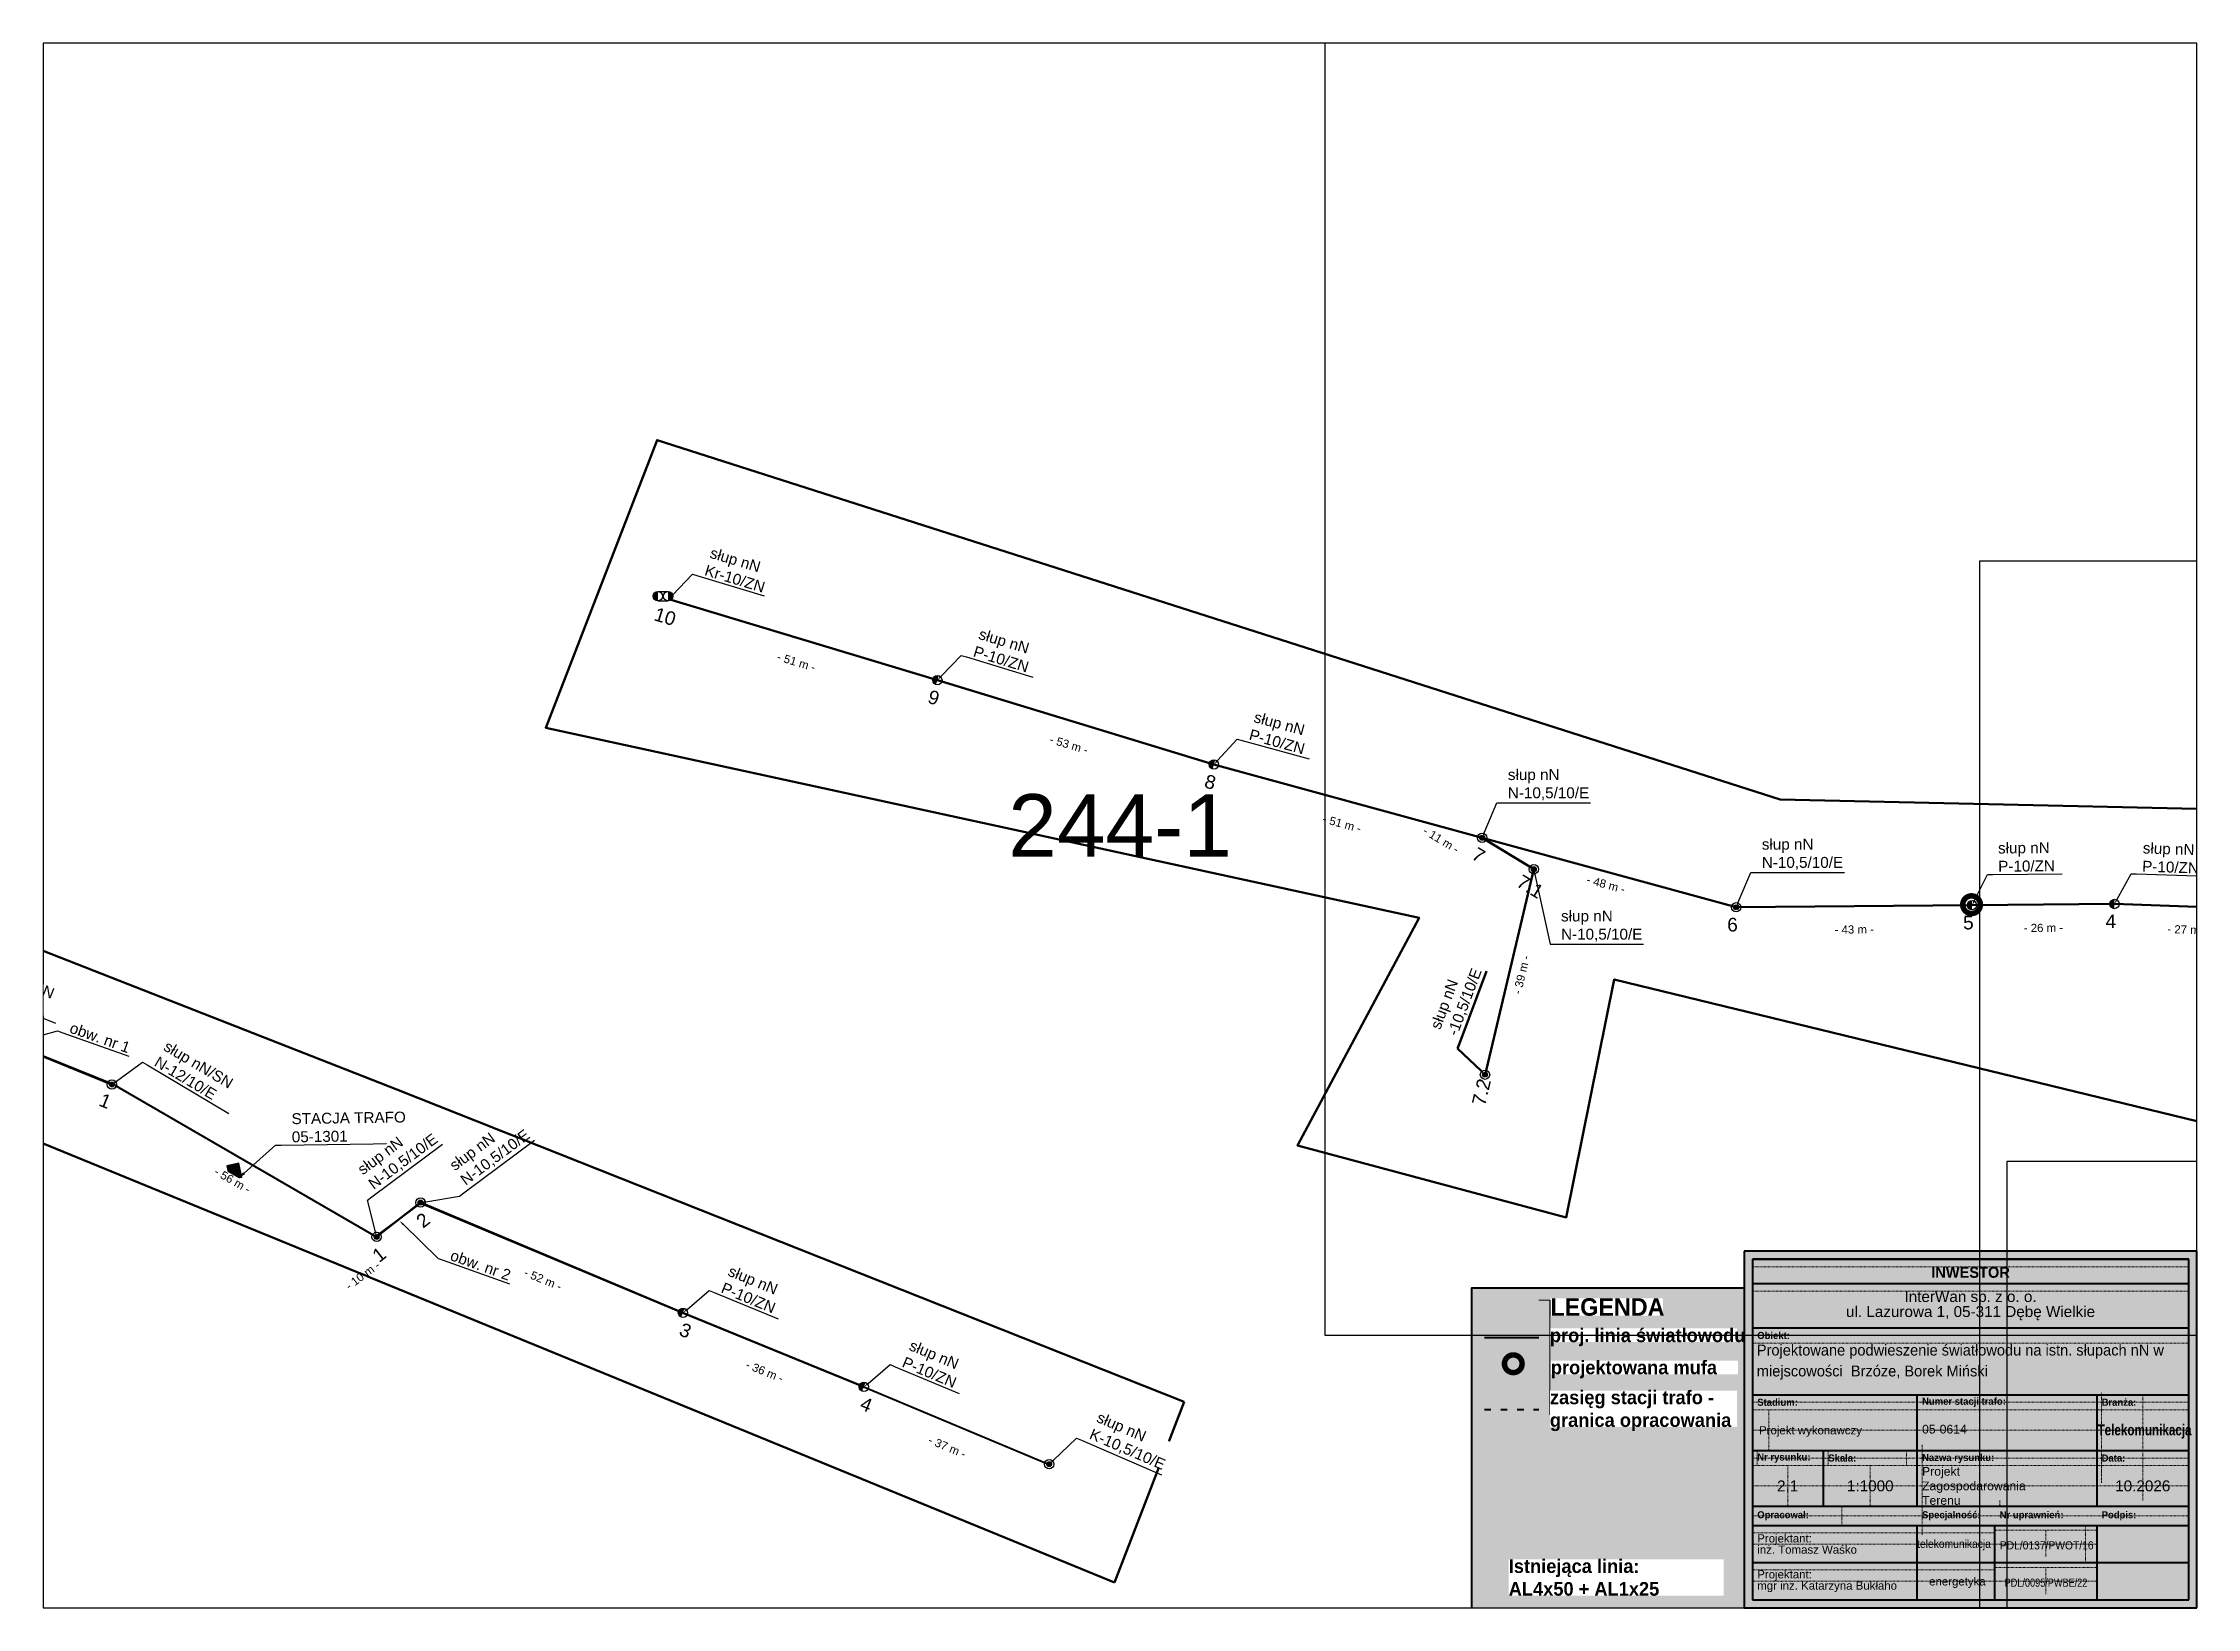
# Paper-space layout '244-1' of a CAD drawing. Header units: metres, sheet in millimetres. Extents: x 0 to 395, y 0 to 287.
# The model-space entities are those that its viewports show. They can reach past a viewport. Long polylines and large blocks are cut down to what shows.
import ezdxf
from ezdxf import colors
from ezdxf.entities.mleader import LeaderData, LeaderLine
from ezdxf.enums import TextEntityAlignment as Align
from ezdxf.math import Vec2, Vec3

# ---------------------------------------------------------------- set-up
doc = ezdxf.new("R2010")
doc.units = ezdxf.units.M
doc.linetypes.add('ACAD_ISO03W100', pattern=[30, 12, -18])
doc.linetypes.add('DGN Style 2', pattern=[0.005224, 0.003135, -0.00209])
for name, color, linetype, lineweight in [('!tele', 30, 'Continuous', 40), ('!trafo', 6, 'Continuous', 50), ('!trafo_244', 6, 'Continuous', 50), ('@Tabelka', 7, 'Continuous', 13), ('_MM LINIA Sn', 40, 'Continuous', 30), ('_mm zasięg trafo', 6, 'ACAD_ISO03W100', 35), ('_światłowód', 30, 'Continuous', 40)]:
    doc.layers.add(name, color=color, linetype=linetype, lineweight=lineweight)
for name, color, linetype in [('!wymiary', 7, 'Continuous'), ('_MM mufy', 3, 'Continuous'), ('_MM opisy', 7, 'Continuous'), ('_MM slupy', 5, 'Continuous'), ('_mm trafo', 3, 'Continuous'), ('_numery_05-0244_1', 7, 'Continuous'), ('_numery_05-1301_1', 7, 'Continuous'), ('_numery_05-1301_2', 7, 'Continuous')]:
    doc.layers.add(name, color=color, linetype=linetype)
for name, color, linetype, lineweight, plot in [('@KonstrTabelki', 253, 'DGN Style 2', 0, False), ('_arkusze model', 7, 'Continuous', 50, False), ('_kontrola_05-0244_1', 1, 'Continuous', 50, False), ('_kontrola_05-1301_1', 250, 'Continuous', 50, False), ('_kontrola_05-1301_2', 170, 'Continuous', 50, False)]:
    doc.layers.add(name, color=color, linetype=linetype, lineweight=lineweight, plot=plot)
doc.styles.add('BardzoMale-PrawaGora', font='arial.ttf', dxfattribs={"height": 0.0025})
doc.styles.get("Standard").update_dxf_attribs({"font": 'arial.ttf'})
doc.dimstyles.new('opis linie', dxfattribs={"dimtxt": 1.5, "dimasz": 0.18, "dimexe": 0.18, "dimexo": 0.0625, "dimgap": 2.5, "dimtad": 4, "dimdec": 0, "dimzin": 0, "dimdsep": 46, "dimtxsty": 'Standard', "dimcen": 0.09, "dimse1": 1, "dimse2": 1, "dimsd1": 1, "dimsd2": 1, "dimclrt": 256, "dimadec": 0, "dimazin": 0, "dimtfac": 1, "dimtdec": 0, "dimtofl": 0, "dimtmove": 0, "dimatfit": 3, "dimfxl": 1, "dimtfill": 1, "dimtolj": 1, "dimtzin": 0, "dimarcsym": 0})

psp = doc.layouts.new('244-1')

# ---------------------------------------------------------------- texts
at = {"color": 18, "true_color": 0x000000, "insert": (314.17, 48.27), "char_height": 2, "width": 76.9558, "attachment_point": 1, "line_spacing_factor": 0.825, "style": 'BardzoMale-PrawaGora'}
psp.add_mtext('\\pxsm1.15,ql;{\\fLato Light|b0|i0|c238|p34;\\C256;Projektowane podwieszenie światłowodu na istn. słupach nN w miejscowości  Brzóze, Borek Miński}', dxfattribs=at)
at = {"color": 1, "char_height": 1.6, "width": 26.3577, "attachment_point": 4}
for s, insert in [('{\\C18;\\c0;05-0614}', (344.46, 32.76, 1)), ('{\\C18;\\c0;Projekt Zagospodarowania Terenu}', (344.46, 22.36, 1))]:
    psp.add_mtext(s, dxfattribs=dict(at, insert=insert))
at = {"char_height": 2, "attachment_point": 5, "line_spacing_factor": 0.825}
for s, insert in [('2.1', (319.82, 22.36)), ('1:1000', (334.97, 22.36))]:
    psp.add_mtext(s, dxfattribs=dict(at, insert=insert))

msp = doc.modelspace()

# ---------------------------------------------------------------- blocks, each defined once
blk = doc.blocks.new('tabelka')
at = {"true_color": 0xffffff, "transparency": 33554687}
h = blk.add_hatch(color=7, dxfattribs=at)
h.dxf.hatch_style = 1
h.paths.add_polyline_path([(-83, 65.41), (0, 65.41), (0, 0), (-83, 0)])
at = {"layer": '@KonstrTabelki', "lineweight": 0}
for p, q in [((-1.5, 62.52), (-81.5, 62.52)), ((-1.5, 58.08), (-81.5, 58.08)), ((-1.5, 49.94), (-81.5, 49.94)), ((-81.5, 48.55), (-1.5, 48.55)), ((-1.5, 37.69), (-81.5, 37.69)), ((-81.5, 36.3), (-1.5, 36.3)), ((-78.46, 36.3), (-78.46, 28.86)), ((-17.47, 39.44), (-17.47, 22.94)), ((-9.93, 19.68), (-9.93, 39.08)), ((-81.5, 32.58), (-1.5, 32.58)), ((-80.6, 28.86), (-80.6, 26.08)), ((-67.58, 28.86), (-67.58, 26.08)), ((-53.27, 26.08), (-53.27, 28.86)), ((-50.39, 29.9), (-50.39, 18.64)), ((-17.47, 28.86), (-17.47, 22.94)), ((-9.93, 19.68), (-9.93, 28.86)), ((-1.5, 27.47), (-81.5, 27.47)), ((-81.5, 26.08), (-1.5, 26.08)), ((-74.99, 18.64), (-74.99, 26.08)), ((-59.88, 18.64), (-59.88, 26.08)), ((-1.5, 27.47), (-18.36, 27.47)), ((-1.5, 22.36), (-81.5, 22.36)), ((-1.5, 22.36), (-18.36, 22.36)), ((-81.5, 16.88), (-1.5, 16.88)), ((-65.11, 18.64), (-65.11, 15.11)), ((-50.39, 18.64), (-50.39, 13.41)), ((-36.15, 19.68), (-36.15, 18.64)), ((-37.05, 13.77), (-81.5, 13.77)), ((-37.05, 14.25), (-18.36, 14.25)), ((-27.71, 14.25), (-27.71, 9.31)), ((-20.43, 15.11), (-20.43, 8.31)), ((-37.05, 11.71), (-81.5, 11.71)), ((-18.36, 11.71), (-37.05, 11.71)), ((-37.05, 6.97), (-81.5, 6.97)), ((-37.05, 4.9), (-81.5, 4.9)), ((-37.05, 7.44), (-18.36, 7.44)), ((-18.36, 4.9), (-37.05, 4.9)), ((-27.71, 7.44), (-27.71, 2.5))]:
    blk.add_line(p, q, dxfattribs=at)
at = {"layer": '@KonstrTabelki'}
for points in [[(-51.29, 28.86), (-51.29, 39.08)], [(-51.29, 18.64), (-51.29, 28.86)]]:
    blk.add_lwpolyline(points, dxfattribs=at)
at = {"layer": '@Tabelka', "lineweight": 40}
for p, q in [((0, 65.41), (-83, 65.41)), ((-83, 65.41), (-83, 0)), ((-81.5, 63.91), (-1.5, 63.91)), ((-1.5, 63.91), (-81.5, 63.91)), ((-81.5, 63.91), (-81.5, 1.5)), ((-1.5, 1.5), (-1.5, 63.91)), ((0, 0), (0, 65.41)), ((-81.5, 59.47), (-1.5, 59.47)), ((-81.5, 51.33), (-1.5, 51.33)), ((-81.5, 39.08), (-1.5, 39.08)), ((-81.5, 39.08), (-18.36, 39.08)), ((-51.29, 28.86), (-51.29, 39.08)), ((-51.29, 28.86), (-51.29, 35.67)), ((-18.36, 39.08), (-18.36, 28.86)), ((-81.5, 28.86), (-18.36, 28.86)), ((-68.48, 18.64), (-68.48, 28.86)), ((-51.29, 18.64), (-51.29, 28.86)), ((-18.36, 28.86), (-1.5, 28.86)), ((-18.36, 28.86), (-18.36, 18.64)), ((-51.29, 18.64), (-51.29, 25.45)), ((-18.36, 25.45), (-18.36, 18.64)), ((-81.5, 18.64), (-1.5, 18.64)), ((-81.5, 18.64), (-1.5, 18.64)), ((-81.5, 15.11), (-1.5, 15.11)), ((-51.29, 1.5), (-51.29, 15.11)), ((-37.05, 1.5), (-37.05, 15.11)), ((-18.36, 15.11), (-18.36, 1.5)), ((-81.5, 8.31), (-1.5, 8.31)), ((-81.5, 8.31), (-1.5, 8.31)), ((-81.5, 1.5), (-1.5, 1.5)), ((-83, 0), (0, 0))]:
    blk.add_line(p, q, dxfattribs=at)
at = {"layer": '@Tabelka'}
for s, insert, char_height, attachment_point, line_spacing_factor in [('{\\fLato Light|b1|i0|c238|p34;INWESTOR}', (-41.5, 62.52), 2, 2, 0.825), ('InterWan sp. z o. o.\\Pul. Lazurowa 1, 05-311 Dębę Wielkie', (-41.5, 58.08), 2, 2, 0.825), ('{\\fLato Light|b1|i0|c238|p34;Obiekt:}', (-80.6, 49.94), 1.3, 4, 0.946154), ('{\\fLato Light|b1|i0|c238|p34;Branża:}', (-17.47, 37.69), 1.3, 4, 0.946154), ('Projekt wykonawczy', (-80.27, 32.34), 1.5, 4, 0.825), ('{\\fLato Light|b1|i0|c238|p34;\\W0.8;Telekomunikacja}', (-9.6, 32.34), 2, 5, 0.76875), ('{\\fLato Light|b1|i0|c238|p34;Nr rysunku:}', (-80.6, 27.47), 1.3, 4, 0.946154), ('{\\fLato Light|b1|i0|c238|p34;Skala:}', (-67.58, 27.47), 1.3, 4, 0.946154), ('{\\fLato Light|b1|i0|c238|p34;Nazwa rysunku:}', (-50.39, 27.38), 1.3, 4, 0.946154), ('{\\fLato Light|b1|i0|c238|p34;Data:}', (-17.47, 27.47), 1.3, 4, 0.946154), ('10.2026', (-9.93, 22.36), 2, 5, 0.825), ('{\\fLato Light|b1|i0|c238|p34;Opracował:}', (-80.6, 16.88), 1.3, 4, 0.946154), ('{\\fLato Light|b1|i0|c238|p34;Specjalność:}', (-50.39, 16.88), 1.3, 4, 0.946154), ('{\\fLato Light|b1|i0|c238|p34;Nr uprawnień:}', (-36.15, 16.88), 1.3, 4, 0.946154), ('{\\fLato Light|b1|i0|c238|p34;Podpis:}', (-17.47, 16.88), 1.3, 4, 0.946154)]:
    blk.add_mtext(s, dxfattribs=dict(at, insert=insert, char_height=char_height, attachment_point=attachment_point, line_spacing_factor=line_spacing_factor))
for s, insert, char_height, width, attachment_point, line_spacing_factor in [('{\\fLato Light|b1|i0|c238|p34;Stadium:}', (-80.6, 37.69), 1.3, 8.6456, 4, 0.946154), ('{\\fLato Light|b1|i0|c238|p34;Numer stacji trafo:}', (-50.39, 37.69), 1.3, 16.1141, 4, 0.946154), ('Projektant:\\Pinż. Tomasz Waśko', (-80.6, 11.71), 1.5, 27.9275, 4, 0.825), ('{\\W0.9;telekomunikacja}', (-44.53, 11.53), 1.5, 22.915, 5, 0.825), ('{\\W0.9;PDL/0137/PWOT/16}', (-27.54, 11.46), 1.5, 22.915, 5, 0.825), ('Projektant:\\Pmgr inż. Katarzyna Bukłaho', (-80.6, 4.9), 1.5, 27.9275, 4, 0.825), ('energetyka', (-43.91, 4.64), 1.5, 22.915, 5, 0.825), ('{\\W0.8;PDL/0095/PWBE/22}', (-27.66, 4.62), 1.5, 22.915, 5, 0.825)]:
    blk.add_mtext(s, dxfattribs=dict(at, insert=insert, char_height=char_height, width=width, attachment_point=attachment_point, line_spacing_factor=line_spacing_factor))
blk = doc.blocks.new('mufa')
at = {"layer": '_MM mufy'}
h = blk.add_hatch(color=256, dxfattribs=at)
h.dxf.hatch_style = 1
h.paths.add_polyline_path([(2.15, 0.12, 1), (-2.1, -0.05, 1)])
h.paths.add_polyline_path([(-1.1, -0.01, -1), (1.15, 0.08, -1)], flags=16)
h.paths.add_polyline_path([(-0.83, 0, -1), (0.88, 0.07, -1)], flags=0)
blk = doc.blocks.new('legenda')
at = {"true_color": 0xffffff, "transparency": 33554687}
h = blk.add_hatch(color=7, dxfattribs=at)
h.dxf.hatch_style = 1
h.paths.add_polyline_path([(-50, 58.61), (0, 58.61), (0, 0), (-50, 0)])
at = {"lineweight": 40}
blk.add_lwpolyline([(0, 58.61), (-50, 58.61), (-50, 0)], dxfattribs=at)
at = {"layer": '_mm zasięg trafo', "lineweight": 40, "ltscale": 0.1}
blk.add_lwpolyline([(-47.62, 36.36), (-37.62, 36.36)], dxfattribs=at)
at = {"layer": '_światłowód', "lineweight": 40}
blk.add_lwpolyline([(-47.62, 49.6), (-37.62, 49.6)], dxfattribs=at)
at = {"layer": '_mm zasięg trafo'}
blk.add_blockref('mufa', (-42.35, 44.72), dxfattribs=at)
at = {"layer": '_mm zasięg trafo', "bg_fill": 3, "box_fill_scale": 1, "bg_fill_color": 256, "bg_fill_transparency": 0}
for s, width, heights, insert, char_height, attachment_point in [('{\\fLato Light|b1|i0|c238|p34;\\C7;LEGENDA}', 20.65, [-3.27], (-35.53, 56.77), 3.2, 1), ('\\pxt4;{\\fLato Light|b1|i0|c238|p34;\\C7;proj. linia światłowodu}', 34.3358, [-3.2], (-35.62, 49.6), 2.5, 4)]:
    blk.add_mtext_dynamic_manual_height_columns(s, width=width, gutter_width=1, heights=heights, dxfattribs=dict(at, insert=insert, char_height=char_height, attachment_point=attachment_point))
at = {"layer": 'Defpoints', "color": 252, "lineweight": 0, "true_color": 0x939598}
blk.add_lwpolyline([(-37.62, 56.41), (-35.62, 56.41), (-35.62, 35.41)], dxfattribs=at)
at = {"layer": '_mm zasięg trafo', "char_height": 2.5, "attachment_point": 4, "bg_fill": 3, "box_fill_scale": 1, "bg_fill_color": 256, "bg_fill_transparency": 0}
for s, heights, insert in [('\\pxt4;{\\fLato Light|b1|i0|c238|p34;\\C7;projektowana mufa}', [-3.2], (-35.44, 43.71)), ('\\pxt4;{\\fLato Light|b1|i0|c238|p34;\\C7;zasięg stacji trafo - granica opracowania}', [-7.36], (-35.62, 36.13))]:
    blk.add_mtext_dynamic_manual_height_columns(s, width=34.3358, gutter_width=1, heights=heights, dxfattribs=dict(at, insert=insert))
blk.add_lwpolyline([(-50, 0), (0, 0), (0, 58.61)])
at = {"layer": '_mm zasięg trafo', "insert": (-43.16, 5.56), "char_height": 2.5, "attachment_point": 4, "bg_fill": 3, "box_fill_scale": 1, "bg_fill_color": 256, "bg_fill_transparency": 0}
blk.add_mtext_dynamic_manual_height_columns('\\pxt4;{\\fLato Light|b1|i0|c238|p34;\\C7;Istniejąca linia:\\PAL4x50 + AL1x25}', width=39.409, gutter_width=1, heights=[0], dxfattribs=at)
blk = doc.blocks.new('trafo')
at = {"layer": '_mm trafo'}
h = blk.add_hatch(color=256, dxfattribs=at)
h.dxf.hatch_style = 1
h.paths.add_polyline_path([(-1.15, 1.02), (-0.52, -1.51), (1.64, -0.96), (1.01, 1.59)])
at = {"layer": '_MM LINIA Sn', "color": 2, "lineweight": 60}
for p, q in [((0.58, 0.02), (-0.43, 0.9)), ((-0.32, -0.23), (0.58, 0.02)), ((0.58, -0.92), (-0.32, -0.23)), ((0.55, -0.72), (0.41, -0.9)), ((0.41, -0.9), (0.58, -0.92)), ((0.58, -0.92), (0.55, -0.72))]:
    blk.add_line(p, q, dxfattribs=at)
at = {"layer": '_mm trafo', "flags": 128}
blk.add_lwpolyline([(-0.52, -1.52), (1.64, -0.96), (0.98, 1.58), (-1.17, 0.99), (-0.52, -1.52)], close=True, dxfattribs=at)
blk = doc.blocks.new('ZN')
at = {"layer": '_MM slupy', "transparency": 33554687}
h = blk.add_hatch(color=256, dxfattribs=at)
h.dxf.hatch_style = 1
h.paths.add_polyline_path([(0, -0.86), (0, 0.86, 1)])
at = {"layer": '_MM slupy'}
blk.add_circle((0, 0), 0.857, dxfattribs=at)
blk = doc.blocks.new('*D44')
at = {"layer": 'Defpoints', "color": 0}
for p in [(7534073.99, 5785246.16), (7534120.54, 5785233.4), (7534120.81, 5785234.37)]:
    blk.add_point(p, dxfattribs=at)
at = {"layer": '!wymiary', "insert": (7534096.67, 5785237.6), "char_height": 1.5, "attachment_point": 5, "rotation": 344.6742, "bg_fill": 3, "box_fill_scale": 1.1, "bg_fill_color": 9, "bg_fill_true_color": 13158600, "bg_fill_transparency": 0}
blk.add_mtext('\\A1;- 48 m -', dxfattribs=at)
blk = doc.blocks.new('*D45')
at = {"layer": 'Defpoints', "color": 0}
for p in [(7534120.54, 5785233.4), (7534163.79, 5785233.78), (7534163.79, 5785232.78)]:
    blk.add_point(p, dxfattribs=at)
at = {"layer": '!wymiary', "insert": (7534142.2, 5785229.33), "char_height": 1.5, "attachment_point": 5, "rotation": 0.5035, "bg_fill": 3, "box_fill_scale": 1.1, "bg_fill_color": 9, "bg_fill_true_color": 13158600, "bg_fill_transparency": 0}
blk.add_mtext('\\A1;- 43 m -', dxfattribs=at)
blk = doc.blocks.new('*D46')
at = {"layer": 'Defpoints', "color": 0}
for p in [(7534163.79, 5785233.78), (7534189.89, 5785234.01), (7534189.9, 5785233.01)]:
    blk.add_point(p, dxfattribs=at)
at = {"layer": '!wymiary', "insert": (7534176.88, 5785229.63), "char_height": 1.5, "attachment_point": 5, "rotation": 0.5069, "bg_fill": 3, "box_fill_scale": 1.1, "bg_fill_color": 9, "bg_fill_true_color": 13158600, "bg_fill_transparency": 0}
blk.add_mtext('\\A1;- 26 m -', dxfattribs=at)
blk = doc.blocks.new('*D47')
at = {"layer": 'Defpoints', "color": 0}
for p in [(7534189.89, 5785234.01), (7534216.79, 5785232.11), (7534216.83, 5785233.11)]:
    blk.add_point(p, dxfattribs=at)
at = {"layer": '!wymiary', "insert": (7534203.22, 5785229.31), "char_height": 1.5, "attachment_point": 5, "rotation": 358.0796, "bg_fill": 3, "box_fill_scale": 1.1, "bg_fill_color": 9, "bg_fill_true_color": 13158600, "bg_fill_transparency": 0}
blk.add_mtext('\\A1;- 27 m -', dxfattribs=at)
blk = doc.blocks.new('*D80')
at = {"layer": 'Defpoints', "color": 0}
for p in [(7533924.87, 5785289.88), (7533973.82, 5785274.07), (7533974.11, 5785275.03)]:
    blk.add_point(p, dxfattribs=at)
at = {"layer": '!wymiary', "insert": (7533948.26, 5785278.37), "char_height": 1.5, "attachment_point": 5, "rotation": 343.2169, "bg_fill": 3, "box_fill_scale": 1.1, "bg_fill_color": 9, "bg_fill_true_color": 13158600, "bg_fill_transparency": 0}
blk.add_mtext('\\A1;- 51 m -', dxfattribs=at)
blk = doc.blocks.new('*D81')
at = {"layer": 'Defpoints', "color": 0}
for p in [(7533974.11, 5785275.03), (7534024.81, 5785259.56), (7534024.52, 5785258.6)]:
    blk.add_point(p, dxfattribs=at)
at = {"layer": '!wymiary', "insert": (7533998.22, 5785263.22), "char_height": 1.5, "attachment_point": 5, "rotation": 343.0312, "bg_fill": 3, "box_fill_scale": 1.1, "bg_fill_color": 9, "bg_fill_true_color": 13158600, "bg_fill_transparency": 0}
blk.add_mtext('\\A1;- 53 m -', dxfattribs=at)
blk = doc.blocks.new('*D82')
at = {"layer": 'Defpoints', "color": 0}
for p in [(7534024.81, 5785259.56), (7534073.73, 5785245.2), (7534073.99, 5785246.16)]:
    blk.add_point(p, dxfattribs=at)
at = {"layer": '!wymiary', "insert": (7534048.28, 5785248.74), "char_height": 1.5, "attachment_point": 5, "rotation": 344.757, "bg_fill": 3, "box_fill_scale": 1.1, "bg_fill_color": 9, "bg_fill_true_color": 13158600, "bg_fill_transparency": 0}
blk.add_mtext('\\A1;- 51 m -', dxfattribs=at)
blk = doc.blocks.new('*D83')
at = {"layer": 'Defpoints', "color": 0}
for p in [(7534073.99, 5785246.16), (7534082.94, 5785239.53), (7534083.46, 5785240.38)]:
    blk.add_point(p, dxfattribs=at)
at = {"layer": '!wymiary', "insert": (7534066.46, 5785245.77), "char_height": 1.5, "attachment_point": 5, "rotation": 328.6047, "bg_fill": 3, "box_fill_scale": 1.1, "bg_fill_color": 9, "bg_fill_true_color": 13158600, "bg_fill_transparency": 0}
blk.add_mtext('\\A1;- 11 m -', dxfattribs=at)
blk = doc.blocks.new('*D84')
at = {"layer": 'Defpoints', "color": 0}
for p in [(7534083.46, 5785240.38), (7534073.55, 5785202.94), (7534074.53, 5785202.71)]:
    blk.add_point(p, dxfattribs=at)
at = {"layer": '!wymiary', "insert": (7534081.2, 5785221.02), "char_height": 1.5, "attachment_point": 5, "rotation": 76.6644, "bg_fill": 3, "box_fill_scale": 1.1, "bg_fill_color": 9, "bg_fill_true_color": 13158600, "bg_fill_transparency": 0}
blk.add_mtext('\\A1;- 39 m -', dxfattribs=at)
blk = doc.blocks.new('*D87')
at = {"layer": 'Defpoints', "color": 0}
for p in [(7533790.42, 5785214.14), (7533822.51, 5785200.1), (7533822.88, 5785201.03)]:
    blk.add_point(p, dxfattribs=at)
at = {"layer": '!wymiary', "insert": (7533805.05, 5785203.63), "char_height": 1.5, "attachment_point": 5, "rotation": 338.0071, "bg_fill": 3, "box_fill_scale": 1.1, "bg_fill_color": 9, "bg_fill_true_color": 13158600, "bg_fill_transparency": 0}
blk.add_mtext('\\A1;- 35 m -', dxfattribs=at)
blk = doc.blocks.new('*D88')
at = {"layer": 'Defpoints', "color": 0}
for p in [(7533822.88, 5785201.03), (7533871.19, 5785173.06), (7533870.69, 5785172.19)]:
    blk.add_point(p, dxfattribs=at)
at = {"layer": '!wymiary', "insert": (7533844.9, 5785183.35), "char_height": 1.5, "attachment_point": 5, "rotation": 329.9305, "bg_fill": 3, "box_fill_scale": 1.1, "bg_fill_color": 9, "bg_fill_true_color": 13158600, "bg_fill_transparency": 0}
blk.add_mtext('\\A1;- 56 m -', dxfattribs=at)
blk = doc.blocks.new('*D89')
at = {"layer": 'Defpoints', "color": 0}
for p in [(7533879.41, 5785179.19), (7533880.01, 5785178.39), (7533871.19, 5785173.06)]:
    blk.add_point(p, dxfattribs=at)
at = {"layer": '!wymiary', "insert": (7533868.75, 5785165.92), "char_height": 1.5, "attachment_point": 5, "rotation": 36.7134, "bg_fill": 3, "box_fill_scale": 1.1, "bg_fill_color": 9, "bg_fill_true_color": 13158600, "bg_fill_transparency": 0}
blk.add_mtext('\\A1;- 10 m -', dxfattribs=at)
blk = doc.blocks.new('*D90')
at = {"layer": 'Defpoints', "color": 0}
for p in [(7533879.41, 5785179.19), (7533927.09, 5785158.13), (7533927.48, 5785159.05)]:
    blk.add_point(p, dxfattribs=at)
at = {"layer": '!wymiary', "insert": (7533901.8, 5785165.19), "char_height": 1.5, "attachment_point": 5, "rotation": 337.2677, "bg_fill": 3, "box_fill_scale": 1.1, "bg_fill_color": 9, "bg_fill_true_color": 13158600, "bg_fill_transparency": 0}
blk.add_mtext('\\A1;- 52 m -', dxfattribs=at)
blk = doc.blocks.new('*D91')
at = {"layer": 'Defpoints', "color": 0}
for p in [(7533927.48, 5785159.05), (7533960.64, 5785145.48), (7533960.26, 5785144.55)]:
    blk.add_point(p, dxfattribs=at)
at = {"layer": '!wymiary', "insert": (7533942.44, 5785148.32), "char_height": 1.5, "attachment_point": 5, "rotation": 337.7442, "bg_fill": 3, "box_fill_scale": 1.1, "bg_fill_color": 9, "bg_fill_true_color": 13158600, "bg_fill_transparency": 0}
blk.add_mtext('\\A1;- 36 m -', dxfattribs=at)
blk = doc.blocks.new('*D92')
at = {"layer": 'Defpoints', "color": 0}
for p in [(7533960.64, 5785145.48), (7533994.1, 5785130.43), (7533994.49, 5785131.35)]:
    blk.add_point(p, dxfattribs=at)
at = {"layer": '!wymiary', "insert": (7533975.92, 5785134.48), "char_height": 1.5, "attachment_point": 5, "rotation": 337.3429, "bg_fill": 3, "box_fill_scale": 1.1, "bg_fill_color": 9, "bg_fill_true_color": 13158600, "bg_fill_transparency": 0}
blk.add_mtext('\\A1;- 37 m -', dxfattribs=at)
blk = doc.blocks.new('E')
at = {"layer": '_MM slupy'}
h = blk.add_hatch(color=256, dxfattribs=at)
h.dxf.hatch_style = 1
h.paths.add_polyline_path([(0.27, 0.37, 1), (-0.27, -0.37, 1)])
for radius in [0.857, 0.457]:
    blk.add_circle((0, 0), radius, dxfattribs=at)
blk = doc.blocks.new('R')
at = {"layer": '_MM slupy', "transparency": 33554687}
h = blk.add_hatch(color=256, dxfattribs=at)
h.dxf.hatch_style = 1
h.paths.add_polyline_path([(-0.93, -0.86), (-0.93, 0.86, 1)])
h = blk.add_hatch(color=256, dxfattribs=at)
h.dxf.hatch_style = 1
h.paths.add_polyline_path([(0.93, 0.86), (0.93, -0.86, 1)])
at = {"layer": '_MM slupy'}
for points in [[(-0.93, 0.86), (0.93, 0.86)], [(-0.93, -0.86), (0.93, -0.86)]]:
    blk.add_lwpolyline(points, dxfattribs=at)
for centre in [(-0.93, 0), (0.93, 0)]:
    blk.add_circle(centre, 0.857, dxfattribs=at)
blk = doc.blocks.new('q')
at = {"layer": '_MM slupy'}
blk.add_blockref('ZN', (0, 0), dxfattribs=at)
at = {"layer": '_MM opisy'}
ml = blk.add_multileader_mtext('Standard', dxfattribs=at)
ml.set_content('\\pxql;słup nN\\PP-10/ZN', color=256)
ml.set_leader_properties()
ml.build(insert=Vec2(0, 0))
ml.multileader.update_dxf_attribs({"has_text_frame": 1, "text_left_attachment_type": 5, "text_right_attachment_type": 5, "dogleg_length": 1, "arrow_head_size": 1})
ctx = ml.context
ctx.base_point, ctx.char_height, ctx.arrow_head_size, ctx.landing_gap_size, ctx.plane_origin = Vec3(3.86, 5.63), 2, 1, 1, Vec3(1.72, -1.42)
ctx.left_attachment, ctx.right_attachment = 5, 5
notes = []
notes.append((ctx, [(0, (1, 1, 0), (2.86, 5.63), (1, 0), 1, [(0, [(0, 0)], 0, [])])]))
ctx.mtext.insert, ctx.mtext.flow_direction = Vec3(4.86, 11.44), 5
ctx.mtext.has_bg_fill, ctx.mtext.bg_color, ctx.mtext.bg_scale_factor, ctx.mtext.bg_transparency, ctx.mtext.use_window_bg_color = 1, -1023410175, 1, 0, 1
for ctx, leaders in notes:
    for number, flags, end, landing, length, lines in leaders:
        leader = LeaderData()
        leader.index, (leader.has_last_leader_line, leader.has_dogleg_vector, leader.attachment_direction) = number, flags
        leader.last_leader_point, leader.dogleg_vector, leader.dogleg_length = Vec3(end), Vec3(landing), length
        for number, points, colour, breaks in lines:
            line = LeaderLine()
            line.index, line.vertices, line.color, line.breaks = number, Vec3.list(points), colors.encode_raw_color(colour), breaks
            leader.lines.append(line)
        ctx.leaders.append(leader)
blk = doc.blocks.new('e2')
at = {"layer": '_MM opisy'}
ml = blk.add_multileader_mtext('Standard', dxfattribs=at)
ml.set_content('\\pxql;słup nN\\P-10,5/10/E', color=256)
ml.set_leader_properties()
ml.build(insert=Vec2(0, 0))
ml.multileader.update_dxf_attribs({"has_text_frame": 1, "text_left_attachment_type": 5, "text_right_attachment_type": 5, "dogleg_length": 1, "arrow_head_size": 1})
ctx = ml.context
ctx.base_point, ctx.char_height, ctx.arrow_head_size, ctx.landing_gap_size, ctx.plane_origin = Vec3(3.71, 6.41), 2, 1, 1, Vec3(1.72, -1.42)
ctx.left_attachment, ctx.right_attachment = 5, 5
notes = []
notes.append((ctx, [(0, (1, 1, 0), (2.71, 6.41), (1, 0), 1, [(0, [(0, 0), (2.71, 6.41)], 0, [])])]))
ctx.mtext.insert, ctx.mtext.flow_direction = Vec3(4.71, 12.57), 5
ctx.mtext.has_bg_fill, ctx.mtext.bg_color, ctx.mtext.bg_scale_factor, ctx.mtext.bg_transparency, ctx.mtext.use_window_bg_color = 1, -1023410175, 1, 0, 1
for ctx, leaders in notes:
    for number, flags, end, landing, length, lines in leaders:
        leader = LeaderData()
        leader.index, (leader.has_last_leader_line, leader.has_dogleg_vector, leader.attachment_direction) = number, flags
        leader.last_leader_point, leader.dogleg_vector, leader.dogleg_length = Vec3(end), Vec3(landing), length
        for number, points, colour, breaks in lines:
            line = LeaderLine()
            line.index, line.vertices, line.color, line.breaks = number, Vec3.list(points), colors.encode_raw_color(colour), breaks
            leader.lines.append(line)
        ctx.leaders.append(leader)
blk.add_blockref('E', (0, 0))

# ---------------------------------------------------------------- linework, layer by layer
at = {"layer": '!tele'}
for points in [[(7533924.87, 5785289.88), (7533974.11, 5785275.03), (7534024.81, 5785259.56), (7534073.99, 5785246.16), (7534083.46, 5785240.38), (7534074.53, 5785202.71)], [(7533705.59, 5785247.75), (7533752.2, 5785229.13), (7533790.42, 5785214.14), (7533822.88, 5785201.03), (7533871.19, 5785173.06), (7533879.41, 5785179.19), (7533927.48, 5785159.05), (7533960.64, 5785145.48), (7533994.49, 5785131.35)]]:
    msp.add_lwpolyline(points, dxfattribs=at)
at = {"layer": '!tele', "elevation": 140.78}
msp.add_lwpolyline([(7534073.99, 5785246.16), (7534120.54, 5785233.4), (7534163.79, 5785233.78), (7534189.89, 5785234.01), (7534216.83, 5785233.11), (7534262.27, 5785213.49), (7534307.79, 5785192.51), (7534314.31, 5785182.63), (7534332.43, 5785181.24), (7534352.37, 5785171.93), (7534398.51, 5785150.8), (7534420.71, 5785140.49), (7534443.51, 5785130.22), (7534487.93, 5785108.4), (7534534.1, 5785088.3), (7534578.45, 5785069.17), (7534624.98, 5785049.13), (7534637.37, 5785047.79)], dxfattribs=at)
at = {"layer": '!trafo'}
msp.add_line((7534019.35, 5785142.76), (7534006.6, 5785109.6), dxfattribs=at)
at = {"layer": '!trafo_244'}
msp.add_lwpolyline([(7534063.44, 5784843.77), (7534094.16, 5784789.89), (7534227.75, 5784859.2), (7534309.11, 5785044.02), (7534338.24, 5785149.48), (7534627.47, 5785028.46), (7534635.59, 5785064.87), (7534351.5, 5785192.14), (7534404.24, 5785396.9), (7534370.65, 5785405.69), (7534322.94, 5785205.43), (7534243.84, 5785250.63), (7534128.64, 5785253.14), (7533922.74, 5785319.06), (7533902.33, 5785266.32), (7534062.41, 5785231.48), (7534040.13, 5785189.74), (7534089.41, 5785176.55), (7534098.2, 5785220.18), (7534286.53, 5785174.36), (7534272.53, 5785084.36), (7534198.2, 5784923.65)], close=True, dxfattribs=at)
at = {"layer": 'Defpoints', "color": 4}
msp.add_lwpolyline([(7534170.17, 5784899.97), (7534565.02, 5784899.97), (7534565.02, 5785186.83), (7534170.17, 5785186.83)], close=True, dxfattribs=at)

# ---------------------------------------------------------------- block references
at = {"layer": '_arkusze model', "rotation": 357.3066721443945}
msp.add_blockref('trafo', (7533845, 5785184.95), dxfattribs=at)

# ---------------------------------------------------------------- next in the draw order: block references
for p, rotation in [((7533974.11, 5785275.03), 343.0311709947621), ((7534024.81, 5785259.56), 344.7570076790107), ((7534163.79, 5785233.78, 140.78), 0.5069125460376867), ((7533927.48, 5785159.05), 337.7442487228378), ((7533960.64, 5785145.48), 337.342887092329)]:
    msp.add_blockref('q', p, dxfattribs=dict(rotation=rotation))

# ---------------------------------------------------------------- next in the draw order: dimensions: what is measured, and where the dimension line sits
at = {"layer": '!wymiary'}
for p1, p2, distance, picture, middle in [((7534073.99, 5785246.16), (7534120.54, 5785233.4), 1, '*D44', (7534096.67, 5785237.6)), ((7533790.42, 5785214.14), (7533822.88, 5785201.03), -1, '*D87', (7533805.05, 5785203.63))]:
    dim = msp.add_aligned_dim(p1=p1, p2=p2, distance=distance, dimstyle='opis linie', override={"dimpost": '- <> m -'}, dxfattribs=at)
    dim.commit()
    dim.dimension.update_dxf_attribs({"geometry": picture, "text_midpoint": middle})

# ---------------------------------------------------------------- next in the draw order: leaders
at = {"layer": '_mm trafo', "color": 3}
ml = msp.add_multileader_mtext('Standard', dxfattribs=at)
ml.set_content('STACJA TRAFO\\P05-1301', color=3)
ml.set_leader_properties()
ml.build(insert=Vec2(0, 0))
ml.multileader.update_dxf_attribs({"has_text_frame": 1, "text_left_attachment_type": 5, "text_right_attachment_type": 5, "dogleg_length": 1, "arrow_head_size": 1.5})
ctx = ml.context
ctx.base_point, ctx.char_height, ctx.arrow_head_size, ctx.plane_origin, ctx.plane_x_axis, ctx.plane_y_axis = Vec3(7533853.79, 5785189.8), 2, 1.5, Vec3(7533849.13, 5785152.86), Vec3(0.999891, 0.014731), Vec3(-0.014731, 0.999891)
ctx.left_attachment, ctx.right_attachment, ctx.attachment_type = 5, 5, 2
notes = []
notes.append((ctx, [(0, (1, 1, 0), (7533852.79, 5785189.79), (0.999891, 0.014731), 1, [(0, [(7533845.9, 5785183.66)], 0, [])])]))
ctx.mtext.insert, ctx.mtext.text_direction, ctx.mtext.rotation, ctx.mtext.flow_direction = Vec3(7533855.7, 5785195.65), Vec3(0.999891, 0.014731), 6.129723, 5
ctx.mtext.has_bg_fill, ctx.mtext.bg_color, ctx.mtext.bg_scale_factor, ctx.mtext.bg_transparency, ctx.mtext.use_window_bg_color = 1, -1073741824, 1, 0, 1
for ctx, leaders in notes:
    for number, flags, end, landing, length, lines in leaders:
        leader = LeaderData()
        leader.index, (leader.has_last_leader_line, leader.has_dogleg_vector, leader.attachment_direction) = number, flags
        leader.last_leader_point, leader.dogleg_vector, leader.dogleg_length = Vec3(end), Vec3(landing), length
        for number, points, colour, breaks in lines:
            line = LeaderLine()
            line.index, line.vertices, line.color, line.breaks = number, Vec3.list(points), colors.encode_raw_color(colour), breaks
            leader.lines.append(line)
        ctx.leaders.append(leader)

# ---------------------------------------------------------------- next in the draw order: dimensions: what is measured, and where the dimension line sits
at = {"layer": '!wymiary'}
for p1, p2, picture, middle in [((7533924.87, 5785289.88), (7533974.11, 5785275.03), '*D80', (7533948.26, 5785278.37)), ((7534120.54, 5785233.4), (7534163.79, 5785233.78), '*D45', (7534142.2, 5785229.33)), ((7533822.88, 5785201.03), (7533871.19, 5785173.06), '*D88', (7533844.9, 5785183.35))]:
    dim = msp.add_aligned_dim(p1=p1, p2=p2, distance=-1, dimstyle='opis linie', override={"dimpost": '- <> m -'}, dxfattribs=at)
    dim.commit()
    dim.dimension.update_dxf_attribs({"geometry": picture, "text_midpoint": middle})

# ---------------------------------------------------------------- next in the draw order: dimensions: what is measured, and where the dimension line sits
for p1, p2, picture, middle in [((7533974.11, 5785275.03), (7534024.81, 5785259.56), '*D81', (7533998.22, 5785263.22)), ((7534163.79, 5785233.78), (7534189.89, 5785234.01), '*D46', (7534176.88, 5785229.63)), ((7533871.19, 5785173.06), (7533879.41, 5785179.19), '*D89', (7533868.75, 5785165.92))]:
    dim = msp.add_aligned_dim(p1=p1, p2=p2, distance=-1, dimstyle='opis linie', override={"dimpost": '- <> m -'}, dxfattribs=at)
    dim.commit()
    dim.dimension.update_dxf_attribs({"geometry": picture, "text_midpoint": middle})

# ---------------------------------------------------------------- next in the draw order: leaders
at = {"layer": '_MM opisy'}
ml = msp.add_multileader_mtext('Standard', dxfattribs=at)
ml.set_content('\\pxql;słup nN\\PKr-10/ZN', color=256)
ml.set_leader_properties()
ml.build(insert=Vec2(0, 0))
ml.multileader.update_dxf_attribs({"has_text_frame": 1, "text_left_attachment_type": 5, "text_right_attachment_type": 5, "dogleg_length": 1, "arrow_head_size": 1})
ctx = ml.context
ctx.base_point, ctx.char_height, ctx.arrow_head_size, ctx.landing_gap_size, ctx.plane_origin, ctx.plane_x_axis, ctx.plane_y_axis = Vec3(7533930.2, 5785294.16), 2, 1, 1, Vec3(7533926.11, 5785288.03), Vec3(0.957405, -0.28875), Vec3(0.28875, 0.957405)
ctx.left_attachment, ctx.right_attachment = 5, 5
notes = []
notes.append((ctx, [(0, (1, 1, 0), (7533929.24, 5785294.45), (0.957405, -0.28875), 1, [(0, [(7533924.87, 5785289.88)], 0, [])])]))
ctx.mtext.insert, ctx.mtext.text_direction, ctx.mtext.flow_direction = Vec3(7533932.83, 5785299.43), Vec3(0.957405, -0.28875), 5
ctx.mtext.has_bg_fill, ctx.mtext.bg_color, ctx.mtext.bg_scale_factor, ctx.mtext.bg_transparency, ctx.mtext.use_window_bg_color = 1, -1023410175, 1, 0, 1
ml = msp.add_multileader_mtext('Standard', dxfattribs=at)
ml.set_content('\\pxql;słup nN\\PN-10,5/10/E', color=256)
ml.set_leader_properties()
ml.build(insert=Vec2(0, 0))
ml.multileader.update_dxf_attribs({"has_text_frame": 1, "text_left_attachment_type": 5, "text_right_attachment_type": 5, "dogleg_length": 1, "arrow_head_size": 1})
ctx = ml.context
ctx.base_point, ctx.char_height, ctx.arrow_head_size, ctx.landing_gap_size, ctx.plane_origin = Vec3(7534124.25, 5785239.81, 140.59), 2, 1, 1, Vec3(7534122.26, 5785231.98, 140.59)
ctx.left_attachment, ctx.right_attachment = 5, 5
notes.append((ctx, [(0, (1, 1, 0), (7534123.25, 5785239.81, 140.59), (1, 0), 1, [(0, [(7534120.54, 5785233.4, 140.59), (7534123.25, 5785239.81, 140.59)], 0, [])])]))
ctx.mtext.insert, ctx.mtext.flow_direction = Vec3(7534125.25, 5785245.97, 140.59), 5
ctx.mtext.has_bg_fill, ctx.mtext.bg_color, ctx.mtext.bg_scale_factor, ctx.mtext.bg_transparency, ctx.mtext.use_window_bg_color = 1, -1023410175, 1, 0, 1
at = {"layer": '_MM opisy', "color": 1}
ml = msp.add_multileader_mtext('Standard', dxfattribs=at)
ml.set_content('\\pxql;obw. nr 1', color=1)
ml.set_leader_properties()
ml.build(insert=Vec2(0, 0))
ml.multileader.update_dxf_attribs({"has_text_frame": 1, "text_left_attachment_type": 5, "text_right_attachment_type": 5, "dogleg_length": 1, "arrow_head_size": 1})
ctx = ml.context
ctx.base_point, ctx.char_height, ctx.arrow_head_size, ctx.landing_gap_size, ctx.plane_origin, ctx.plane_x_axis, ctx.plane_y_axis = Vec3(7533813.77, 5785210.41), 2, 1, 1, Vec3(7533803.61, 5785192.18), Vec3(0.942055, -0.335458), Vec3(0.335458, 0.942055)
ctx.left_attachment, ctx.right_attachment = 5, 5
notes.append((ctx, [(0, (1, 1, 0), (7533812.82, 5785210.75), (0.942055, -0.335458), 1, [(0, [(7533804.16, 5785208.29)], 0, [])])]))
ctx.mtext.insert, ctx.mtext.text_direction, ctx.mtext.flow_direction = Vec3(7533815.53, 5785212.38), Vec3(0.942055, -0.335458), 5
ctx.mtext.has_bg_fill, ctx.mtext.bg_color, ctx.mtext.bg_scale_factor, ctx.mtext.bg_transparency, ctx.mtext.use_window_bg_color = 1, -1023410175, 1, 0, 1
for ctx, leaders in notes:
    for number, flags, end, landing, length, lines in leaders:
        leader = LeaderData()
        leader.index, (leader.has_last_leader_line, leader.has_dogleg_vector, leader.attachment_direction) = number, flags
        leader.last_leader_point, leader.dogleg_vector, leader.dogleg_length = Vec3(end), Vec3(landing), length
        for number, points, colour, breaks in lines:
            line = LeaderLine()
            line.index, line.vertices, line.color, line.breaks = number, Vec3.list(points), colors.encode_raw_color(colour), breaks
            leader.lines.append(line)
        ctx.leaders.append(leader)

# ---------------------------------------------------------------- next in the draw order: linework, layer by layer
at = {"layer": '_kontrola_05-0244_1', "color": 1}
for points in [[(7533974.11, 5785275.03), (7533924.87, 5785289.88)], [(7534163.79, 5785233.78), (7534120.54, 5785233.4)]]:
    msp.add_lwpolyline(points, dxfattribs=at)

# ---------------------------------------------------------------- next in the draw order: block references
at = {"layer": '!trafo'}
msp.add_blockref('R', (7533923.82, 5785290.43), dxfattribs=at)
for name, p in [('mufa', (7534163.68, 5785233.85)), ('E', (7534120.54, 5785233.4, 140.59))]:
    msp.add_blockref(name, p)

# ---------------------------------------------------------------- next in the draw order: texts
at = {"layer": '_numery_05-0244_1', "color": 7}
for s, rotation, p in [('10', -16.7831, (7533924.21, 5785286.7)), ('9', 343.2169, (7533973.45, 5785271.85)), ('5', 0.5069, (7534163.12, 5785230.6)), ('6', 0.5035, (7534119.88, 5785230.22))]:
    msp.add_text(s, height=2.5, rotation=rotation, dxfattribs=at).set_placement(p, align=Align.MIDDLE_CENTER)
at = {"layer": '_numery_05-1301_2', "color": 7}
msp.add_text('1', height=2.5, rotation=38.0419, dxfattribs=at).set_placement((7533871.77, 5785169.75), align=Align.MIDDLE_CENTER)

# ---------------------------------------------------------------- next in the draw order: dimensions: what is measured, and where the dimension line sits
at = {"layer": '!wymiary'}
for p1, p2, picture, middle in [((7534024.81, 5785259.56), (7534073.99, 5785246.16), '*D82', (7534048.28, 5785248.74)), ((7534189.89, 5785234.01), (7534216.83, 5785233.11), '*D47', (7534203.22, 5785229.31)), ((7533879.41, 5785179.19), (7533927.48, 5785159.05), '*D90', (7533901.8, 5785165.19))]:
    dim = msp.add_aligned_dim(p1=p1, p2=p2, distance=-1, dimstyle='opis linie', override={"dimpost": '- <> m -'}, dxfattribs=at)
    dim.commit()
    dim.dimension.update_dxf_attribs({"geometry": picture, "text_midpoint": middle})

# ---------------------------------------------------------------- next in the draw order: leaders
at = {"layer": '_MM opisy'}
ml = msp.add_multileader_mtext('Standard', dxfattribs=at)
ml.set_content('\\pxql;słup nN/SN\\PP-12/10/E', color=256)
ml.set_leader_properties()
ml.build(insert=Vec2(0, 0))
ml.multileader.update_dxf_attribs({"has_text_frame": 1, "text_left_attachment_type": 5, "text_right_attachment_type": 5, "dogleg_length": 1, "arrow_head_size": 1})
ctx = ml.context
ctx.base_point, ctx.char_height, ctx.arrow_head_size, ctx.landing_gap_size, ctx.plane_origin, ctx.plane_x_axis, ctx.plane_y_axis = Vec3(7533796.26, 5785218.69), 2, 1, 1, Vec3(7533791.48, 5785212.18), Vec3(0.92723, -0.374491), Vec3(0.374491, 0.92723)
ctx.left_attachment, ctx.right_attachment = 5, 5
notes = []
notes.append((ctx, [(0, (1, 1, 0), (7533795.33, 5785219.07), (0.92723, -0.374491), 1, [(0, [(7533790.42, 5785214.14), (7533795.33, 5785219.07)], 0, [])])]))
ctx.mtext.insert, ctx.mtext.text_direction, ctx.mtext.flow_direction = Vec3(7533799.37, 5785223.73), Vec3(0.92723, -0.374491), 5
ctx.mtext.has_bg_fill, ctx.mtext.bg_color, ctx.mtext.bg_scale_factor, ctx.mtext.bg_transparency, ctx.mtext.use_window_bg_color = 1, -1023410175, 1, 0, 1
ml = msp.add_multileader_mtext('Standard', dxfattribs=at)
ml.set_content('\\pxql;słup nN/SN\\PN-12/10/E', color=256)
ml.set_leader_properties()
ml.build(insert=Vec2(0, 0))
ml.multileader.update_dxf_attribs({"has_text_frame": 1, "text_left_attachment_type": 5, "text_right_attachment_type": 5, "dogleg_length": 1, "arrow_head_size": 1})
ctx = ml.context
ctx.base_point, ctx.char_height, ctx.arrow_head_size, ctx.landing_gap_size, ctx.plane_origin, ctx.plane_x_axis, ctx.plane_y_axis = Vec3(7533829.26, 5785204.53), 2, 1, 1, Vec3(7533823.55, 5785198.83), Vec3(0.859247, -0.51156), Vec3(0.51156, 0.859247)
ctx.left_attachment, ctx.right_attachment = 5, 5
notes.append((ctx, [(0, (1, 1, 0), (7533828.41, 5785205.04), (0.859247, -0.51156), 1, [(0, [(7533822.8, 5785200.92), (7533828.41, 5785205.04)], 0, [])])]))
ctx.mtext.insert, ctx.mtext.text_direction, ctx.mtext.flow_direction = Vec3(7533833.11, 5785209.04), Vec3(0.859247, -0.51156), 5
ctx.mtext.has_bg_fill, ctx.mtext.bg_color, ctx.mtext.bg_scale_factor, ctx.mtext.bg_transparency, ctx.mtext.use_window_bg_color = 1, -1023410175, 1, 0, 1
for ctx, leaders in notes:
    for number, flags, end, landing, length, lines in leaders:
        leader = LeaderData()
        leader.index, (leader.has_last_leader_line, leader.has_dogleg_vector, leader.attachment_direction) = number, flags
        leader.last_leader_point, leader.dogleg_vector, leader.dogleg_length = Vec3(end), Vec3(landing), length
        for number, points, colour, breaks in lines:
            line = LeaderLine()
            line.index, line.vertices, line.color, line.breaks = number, Vec3.list(points), colors.encode_raw_color(colour), breaks
            leader.lines.append(line)
        ctx.leaders.append(leader)

# ---------------------------------------------------------------- next in the draw order: linework, layer by layer
at = {"layer": '!trafo'}
msp.add_line((7533705.12, 5785266.61), (7533875.01, 5785200.01), dxfattribs=at)
at = {"layer": '_kontrola_05-0244_1', "color": 1}
msp.add_lwpolyline([(7534024.81, 5785259.56), (7533974.11, 5785275.03)], dxfattribs=at)
at = {"layer": '_kontrola_05-1301_1', "color": 250}
msp.add_lwpolyline([(7533822.8, 5785200.92), (7533790.42, 5785214.14)], dxfattribs=at)

# ---------------------------------------------------------------- next in the draw order: block references
at = {"rotation": 329.2321841294548}
msp.add_blockref('E', (7533822.8, 5785200.92), dxfattribs=at)
at = {"layer": '_MM slupy', "rotation": 358.0795843926979}
msp.add_blockref('ZN', (7534189.89, 5785234.01, 140.78), dxfattribs=at)

# ---------------------------------------------------------------- next in the draw order: texts
at = {"layer": '_numery_05-0244_1', "color": 7}
msp.add_text('8', height=2.5, rotation=-15.243, dxfattribs=at).set_placement((7534024.15, 5785256.38), align=Align.MIDDLE_CENTER)
at = {"layer": '_numery_05-1301_1', "color": 7}
msp.add_text('1', height=2.5, rotation=337.7976, dxfattribs=at).set_placement((7533821.58, 5785197.91), align=Align.MIDDLE_CENTER)
at = {"layer": 'Defpoints', "color": 4}
msp.add_text('244-1', height=11.474, dxfattribs=at).set_placement((7534007.6, 5785248.4), align=Align.MIDDLE_CENTER)

# ---------------------------------------------------------------- next in the draw order: dimensions: what is measured, and where the dimension line sits
at = {"layer": '!wymiary'}
for p1, p2, picture, middle in [((7534073.99, 5785246.16), (7534083.46, 5785240.38), '*D83', (7534066.46, 5785245.77)), ((7533927.48, 5785159.05), (7533960.64, 5785145.48), '*D91', (7533942.44, 5785148.32))]:
    dim = msp.add_aligned_dim(p1=p1, p2=p2, distance=-1, dimstyle='opis linie', override={"dimpost": '- <> m -'}, dxfattribs=at)
    dim.commit()
    dim.dimension.update_dxf_attribs({"geometry": picture, "text_midpoint": middle})

# ---------------------------------------------------------------- next in the draw order: leaders
at = {"layer": '_MM opisy', "color": 1}
ml = msp.add_multileader_mtext('Standard', dxfattribs=at)
ml.set_content('\\pxql;obw. nr 2', color=1)
ml.set_leader_properties()
ml.build(insert=Vec2(0, 0))
ml.multileader.update_dxf_attribs({"has_text_frame": 1, "text_left_attachment_type": 5, "text_right_attachment_type": 5, "dogleg_length": 1, "arrow_head_size": 1})
ctx = ml.context
ctx.base_point, ctx.char_height, ctx.arrow_head_size, ctx.landing_gap_size, ctx.plane_origin, ctx.plane_x_axis, ctx.plane_y_axis = Vec3(7533883.54, 5785168.7), 2, 1, 1, Vec3(7533874.95, 5785159.84), Vec3(0.942055, -0.335458), Vec3(0.335458, 0.942055)
ctx.left_attachment, ctx.right_attachment = 5, 5
notes = []
notes.append((ctx, [(0, (1, 1, 0), (7533882.6, 5785169.04), (0.942055, -0.335458), 1, [(0, [(7533875.5, 5785175.95)], 0, [])])]))
ctx.mtext.insert, ctx.mtext.text_direction, ctx.mtext.flow_direction = Vec3(7533885.3, 5785170.67), Vec3(0.942055, -0.335458), 5
ctx.mtext.has_bg_fill, ctx.mtext.bg_color, ctx.mtext.bg_scale_factor, ctx.mtext.bg_transparency, ctx.mtext.use_window_bg_color = 1, -1023410175, 1, 0, 1
for ctx, leaders in notes:
    for number, flags, end, landing, length, lines in leaders:
        leader = LeaderData()
        leader.index, (leader.has_last_leader_line, leader.has_dogleg_vector, leader.attachment_direction) = number, flags
        leader.last_leader_point, leader.dogleg_vector, leader.dogleg_length = Vec3(end), Vec3(landing), length
        for number, points, colour, breaks in lines:
            line = LeaderLine()
            line.index, line.vertices, line.color, line.breaks = number, Vec3.list(points), colors.encode_raw_color(colour), breaks
            leader.lines.append(line)
        ctx.leaders.append(leader)

# ---------------------------------------------------------------- next in the draw order: texts
at = {"layer": '_numery_05-1301_2', "color": 7}
msp.add_text('3', height=2.5, rotation=-22.2558, dxfattribs=at).set_placement((7533927.93, 5785155.83), align=Align.MIDDLE_CENTER)

# ---------------------------------------------------------------- next in the draw order: dimensions: what is measured, and where the dimension line sits
at = {"layer": '!wymiary'}
for p1, p2, picture, middle in [((7534083.46, 5785240.38), (7534074.53, 5785202.71), '*D84', (7534081.2, 5785221.02)), ((7533960.64, 5785145.48), (7533994.49, 5785131.35), '*D92', (7533975.92, 5785134.48))]:
    dim = msp.add_aligned_dim(p1=p1, p2=p2, distance=-1, dimstyle='opis linie', override={"dimpost": '- <> m -'}, dxfattribs=at)
    dim.commit()
    dim.dimension.update_dxf_attribs({"geometry": picture, "text_midpoint": middle})

# ---------------------------------------------------------------- next in the draw order: leaders
at = {"layer": '_MM opisy'}
ml = msp.add_multileader_mtext('Standard', dxfattribs=at)
ml.set_content('\\pxql;słup nN\\PN-10,5/10/E', color=256)
ml.set_leader_properties()
ml.build(insert=Vec2(0, 0))
ml.multileader.update_dxf_attribs({"has_text_frame": 1, "text_left_attachment_type": 5, "text_right_attachment_type": 5, "dogleg_length": 1, "arrow_head_size": 1})
ctx = ml.context
ctx.base_point, ctx.char_height, ctx.arrow_head_size, ctx.landing_gap_size, ctx.plane_origin = Vec3(7534077.7, 5785252.57), 2, 1, 1, Vec3(7534075.71, 5785244.74)
ctx.left_attachment, ctx.right_attachment = 5, 5
notes = []
notes.append((ctx, [(0, (1, 1, 0), (7534076.7, 5785252.57), (1, 0), 1, [(0, [(7534073.99, 5785246.16), (7534076.7, 5785252.57)], 0, [])])]))
ctx.mtext.insert, ctx.mtext.flow_direction = Vec3(7534078.7, 5785258.73), 5
ctx.mtext.has_bg_fill, ctx.mtext.bg_color, ctx.mtext.bg_scale_factor, ctx.mtext.bg_transparency, ctx.mtext.use_window_bg_color = 1, -1023410175, 1, 0, 1
ml = msp.add_multileader_mtext('Standard', dxfattribs=at)
ml.set_content('\\pxql;słup nN\\PP-10/ZN', color=256)
ml.set_leader_properties()
ml.build(insert=Vec2(0, 0))
ml.multileader.update_dxf_attribs({"has_text_frame": 1, "text_left_attachment_type": 5, "text_right_attachment_type": 5, "dogleg_length": 1, "arrow_head_size": 1})
ctx = ml.context
ctx.base_point, ctx.char_height, ctx.arrow_head_size, ctx.landing_gap_size, ctx.plane_origin, ctx.plane_x_axis, ctx.plane_y_axis = Vec3(7534193.94, 5785239.51, 140.78), 2, 1, 1, Vec3(7534191.56, 5785232.54, 140.78), Vec3(0.999438, -0.033511), Vec3(0.033511, 0.999438)
ctx.left_attachment, ctx.right_attachment = 5, 5
notes.append((ctx, [(0, (1, 1, 0), (7534192.94, 5785239.55, 140.78), (0.999438, -0.033511), 1, [(0, [(7534189.89, 5785234.01, 140.78)], 0, [])])]))
ctx.mtext.insert, ctx.mtext.text_direction, ctx.mtext.flow_direction = Vec3(7534195.14, 5785245.28, 140.78), Vec3(0.999438, -0.033511), 5
ctx.mtext.has_bg_fill, ctx.mtext.bg_color, ctx.mtext.bg_scale_factor, ctx.mtext.bg_transparency, ctx.mtext.use_window_bg_color = 1, -1023410175, 1, 0, 1
ml = msp.add_multileader_mtext('Standard', dxfattribs=at)
ml.set_content('\\pxql;słup nN\\PN-10,5/10/E', color=256)
ml.set_leader_properties()
ml.build(insert=Vec2(0, 0))
ml.multileader.update_dxf_attribs({"has_text_frame": 1, "text_left_attachment_type": 5, "text_right_attachment_type": 5, "dogleg_length": 1, "arrow_head_size": 1})
ctx = ml.context
ctx.base_point, ctx.char_height, ctx.arrow_head_size, ctx.landing_gap_size, ctx.plane_origin, ctx.plane_x_axis, ctx.plane_y_axis = Vec3(7533870.46, 5785180.32), 2, 1, 1, Vec3(7533873.54, 5785172.86), Vec3(0.801635, 0.597813), Vec3(-0.597813, 0.801635)
ctx.left_attachment, ctx.right_attachment = 5, 5
notes.append((ctx, [(0, (1, 1, 0), (7533869.66, 5785179.73), (0.801635, 0.597813), 1, [(0, [(7533871.32, 5785172.97), (7533869.66, 5785179.73)], 0, [])])]))
ctx.mtext.insert, ctx.mtext.text_direction, ctx.mtext.flow_direction = Vec3(7533867.58, 5785185.86), Vec3(0.801635, 0.597813), 5
ctx.mtext.has_bg_fill, ctx.mtext.bg_color, ctx.mtext.bg_scale_factor, ctx.mtext.bg_transparency, ctx.mtext.use_window_bg_color = 1, -1023410175, 1, 0, 1
for ctx, leaders in notes:
    for number, flags, end, landing, length, lines in leaders:
        leader = LeaderData()
        leader.index, (leader.has_last_leader_line, leader.has_dogleg_vector, leader.attachment_direction) = number, flags
        leader.last_leader_point, leader.dogleg_vector, leader.dogleg_length = Vec3(end), Vec3(landing), length
        for number, points, colour, breaks in lines:
            line = LeaderLine()
            line.index, line.vertices, line.color, line.breaks = number, Vec3.list(points), colors.encode_raw_color(colour), breaks
            leader.lines.append(line)
        ctx.leaders.append(leader)

# ---------------------------------------------------------------- next in the draw order: linework, layer by layer
at = {"layer": '_kontrola_05-0244_1', "color": 1}
for points in [[(7534073.99, 5785246.16), (7534024.81, 5785259.56)], [(7534189.89, 5785234.01), (7534163.79, 5785233.78)], [(7534216.83, 5785233.11), (7534189.89, 5785234.01)]]:
    msp.add_lwpolyline(points, dxfattribs=at)
at = {"layer": '_kontrola_05-1301_2', "color": 170}
msp.add_lwpolyline([(7533927.48, 5785159.05), (7533960.64, 5785145.48)], dxfattribs=at)
at = {"layer": 'Defpoints', "color": 4}
msp.add_lwpolyline([(7534165.17, 5785009.97), (7534560.02, 5785009.97), (7534560.02, 5785296.83), (7534165.17, 5785296.83)], close=True, dxfattribs=at)

# ---------------------------------------------------------------- next in the draw order: block references
at = {"layer": '!trafo', "rotation": 69.35864347013536}
msp.add_blockref('e2', (7534074.51, 5785202.72), dxfattribs=at)
msp.add_blockref('E', (7534073.99, 5785246.16))
at = {"rotation": 36.71344380082402}
msp.add_blockref('E', (7533871.32, 5785172.97), dxfattribs=at)

# ---------------------------------------------------------------- next in the draw order: texts
at = {"layer": '_numery_05-0244_1', "color": 7}
for s, rotation, p in [('7', -31.3953, (7534073.33, 5785242.98)), ('4', 0.5069, (7534189.23, 5785230.83))]:
    msp.add_text(s, height=2.5, rotation=rotation, dxfattribs=at).set_placement(p, align=Align.MIDDLE_CENTER)
at = {"layer": '_numery_05-1301_2', "color": 7}
msp.add_text('4', height=2.5, rotation=337.7442, dxfattribs=at).set_placement((7533961.09, 5785142.26), align=Align.MIDDLE_CENTER)

# ---------------------------------------------------------------- next in the draw order: leaders
at = {"layer": '_MM opisy'}
ml = msp.add_multileader_mtext('Standard', dxfattribs=at)
ml.set_content('\\pxql;słup nN\\PN-10,5/10/E', color=256)
ml.set_leader_properties()
ml.build(insert=Vec2(0, 0))
ml.multileader.update_dxf_attribs({"has_text_frame": 1, "text_left_attachment_type": 5, "text_right_attachment_type": 5, "dogleg_length": 1, "arrow_head_size": 1})
ctx = ml.context
ctx.base_point, ctx.char_height, ctx.arrow_head_size, ctx.landing_gap_size, ctx.plane_origin, ctx.plane_x_axis, ctx.plane_y_axis = Vec3(7533887.33, 5785181.07), 2, 1, 1, Vec3(7533881.6, 5785179.16), Vec3(0.801635, 0.597813), Vec3(-0.597813, 0.801635)
ctx.left_attachment, ctx.right_attachment = 5, 5
notes = []
notes.append((ctx, [(0, (1, 1, 0), (7533886.53, 5785180.48), (0.801635, 0.597813), 1, [(0, [(7533879.37, 5785179.27), (7533886.53, 5785180.48)], 0, [])])]))
ctx.mtext.insert, ctx.mtext.text_direction, ctx.mtext.flow_direction = Vec3(7533884.45, 5785186.61), Vec3(0.801635, 0.597813), 5
ctx.mtext.has_bg_fill, ctx.mtext.bg_color, ctx.mtext.bg_scale_factor, ctx.mtext.bg_transparency, ctx.mtext.use_window_bg_color = 1, -1023410175, 1, 0, 1
for ctx, leaders in notes:
    for number, flags, end, landing, length, lines in leaders:
        leader = LeaderData()
        leader.index, (leader.has_last_leader_line, leader.has_dogleg_vector, leader.attachment_direction) = number, flags
        leader.last_leader_point, leader.dogleg_vector, leader.dogleg_length = Vec3(end), Vec3(landing), length
        for number, points, colour, breaks in lines:
            line = LeaderLine()
            line.index, line.vertices, line.color, line.breaks = number, Vec3.list(points), colors.encode_raw_color(colour), breaks
            leader.lines.append(line)
        ctx.leaders.append(leader)

# ---------------------------------------------------------------- next in the draw order: linework, layer by layer
at = {"layer": '!trafo'}
for p, q in [((7534006.6, 5785109.6), (7533692.94, 5785238.15)), ((7533875.01, 5785200.01), (7534019.35, 5785142.76))]:
    msp.add_line(p, q, dxfattribs=at)
at = {"layer": '_kontrola_05-1301_2', "color": 170}
for points in [[(7533871.32, 5785172.97), (7533879.37, 5785179.27)], [(7533879.37, 5785179.27), (7533927.48, 5785159.05)]]:
    msp.add_lwpolyline(points, dxfattribs=at)

# ---------------------------------------------------------------- next in the draw order: block references
at = {"rotation": 36.71344380082402}
msp.add_blockref('E', (7533879.37, 5785179.27), dxfattribs=at)

# ---------------------------------------------------------------- next in the draw order: texts
at = {"layer": '_numery_05-0244_1', "color": 7}
msp.add_text('7.2', height=2.5, rotation=76.6451, dxfattribs=at).set_placement((7534073.85, 5785199.54), align=Align.MIDDLE_CENTER)
at = {"layer": '_numery_05-1301_2', "color": 7}
msp.add_text('2', height=2.5, rotation=38.0419, dxfattribs=at).set_placement((7533879.82, 5785176.05), align=Align.MIDDLE_CENTER)

# ---------------------------------------------------------------- next in the draw order: leaders
at = {"layer": '_MM opisy'}
ml = msp.add_multileader_mtext('Standard', dxfattribs=at)
ml.set_content('\\pxql;słup nN\\PN-10,5/10/E', color=256)
ml.set_leader_properties()
ml.build(insert=Vec2(0, 0))
ml.multileader.update_dxf_attribs({"has_text_frame": 1, "text_left_attachment_type": 5, "text_right_attachment_type": 5, "dogleg_length": 1, "arrow_head_size": 1})
ctx = ml.context
ctx.base_point, ctx.char_height, ctx.arrow_head_size, ctx.landing_gap_size, ctx.plane_origin = Vec3(7534087.45, 5785226.64), 2, 1, 1, Vec3(7534085.17, 5785238.96)
ctx.left_attachment, ctx.right_attachment = 5, 5
notes = []
notes.append((ctx, [(0, (1, 1, 0), (7534086.45, 5785226.64), (1, 0), 1, [(0, [(7534083.46, 5785240.38), (7534086.45, 5785226.64)], 0, [])])]))
ctx.mtext.insert, ctx.mtext.flow_direction = Vec3(7534088.45, 5785232.81), 5
ctx.mtext.has_bg_fill, ctx.mtext.bg_color, ctx.mtext.bg_scale_factor, ctx.mtext.bg_transparency, ctx.mtext.use_window_bg_color = 1, -1023410175, 1, 0, 1
for ctx, leaders in notes:
    for number, flags, end, landing, length, lines in leaders:
        leader = LeaderData()
        leader.index, (leader.has_last_leader_line, leader.has_dogleg_vector, leader.attachment_direction) = number, flags
        leader.last_leader_point, leader.dogleg_vector, leader.dogleg_length = Vec3(end), Vec3(landing), length
        for number, points, colour, breaks in lines:
            line = LeaderLine()
            line.index, line.vertices, line.color, line.breaks = number, Vec3.list(points), colors.encode_raw_color(colour), breaks
            leader.lines.append(line)
        ctx.leaders.append(leader)

# ---------------------------------------------------------------- next in the draw order: linework, layer by layer
at = {"layer": '_kontrola_05-0244_1', "color": 1}
for points in [[(7534120.54, 5785233.4), (7534073.99, 5785246.16)], [(7534073.99, 5785246.16), (7534083.46, 5785240.38)], [(7534083.46, 5785240.38), (7534074.51, 5785202.72)]]:
    msp.add_lwpolyline(points, dxfattribs=at)
at = {"layer": 'Defpoints', "color": 4}
msp.add_lwpolyline([(7534045.17, 5785154.97), (7534440.02, 5785154.97), (7534440.02, 5785441.83), (7534045.17, 5785441.83)], close=True, dxfattribs=at)

# ---------------------------------------------------------------- next in the draw order: block references
msp.add_blockref('E', (7534083.46, 5785240.38))

# ---------------------------------------------------------------- next in the draw order: texts
at = {"layer": '_numery_05-0244_1', "color": 7}
msp.add_text('7.1', height=2.5, rotation=328.6047, dxfattribs=at).set_placement((7534082.79, 5785237.2), align=Align.MIDDLE_CENTER)

# ---------------------------------------------------------------- next in the draw order: leaders
at = {"layer": '_MM opisy'}
ml = msp.add_multileader_mtext('Standard', dxfattribs=at)
ml.set_content('\\pxql;słup nN\\PK-10,5/10/E', color=256)
ml.set_leader_properties()
ml.build(insert=Vec2(0, 0))
ml.multileader.update_dxf_attribs({"has_text_frame": 1, "text_left_attachment_type": 5, "text_right_attachment_type": 5, "dogleg_length": 1, "arrow_head_size": 1})
ctx = ml.context
ctx.base_point, ctx.char_height, ctx.arrow_head_size, ctx.landing_gap_size, ctx.plane_origin, ctx.plane_x_axis, ctx.plane_y_axis = Vec3(7534000.56, 5785135.72), 2, 1, 1, Vec3(7533995.63, 5785129.32), Vec3(0.917857, -0.396911), Vec3(0.396911, 0.917857)
ctx.left_attachment, ctx.right_attachment = 5, 5
notes = []
notes.append((ctx, [(0, (1, 1, 0), (7533999.64, 5785136.11), (0.917857, -0.396911), 1, [(0, [(7533994.61, 5785131.31), (7533999.64, 5785136.11)], 0, [])])]))
ctx.mtext.insert, ctx.mtext.text_direction, ctx.mtext.flow_direction = Vec3(7534003.93, 5785140.98), Vec3(0.917857, -0.396911), 5
ctx.mtext.has_bg_fill, ctx.mtext.bg_color, ctx.mtext.bg_scale_factor, ctx.mtext.bg_transparency, ctx.mtext.use_window_bg_color = 1, -1023410175, 1, 0, 1
for ctx, leaders in notes:
    for number, flags, end, landing, length, lines in leaders:
        leader = LeaderData()
        leader.index, (leader.has_last_leader_line, leader.has_dogleg_vector, leader.attachment_direction) = number, flags
        leader.last_leader_point, leader.dogleg_vector, leader.dogleg_length = Vec3(end), Vec3(landing), length
        for number, points, colour, breaks in lines:
            line = LeaderLine()
            line.index, line.vertices, line.color, line.breaks = number, Vec3.list(points), colors.encode_raw_color(colour), breaks
            leader.lines.append(line)
        ctx.leaders.append(leader)

# ---------------------------------------------------------------- next in the draw order: linework, layer by layer
at = {"layer": 'Defpoints', "color": 4}
msp.add_lwpolyline([(7533810.17, 5785104.97), (7534205.02, 5785104.97), (7534205.02, 5785391.83), (7533810.17, 5785391.83)], close=True, dxfattribs=at)

# ---------------------------------------------------------------- next in the draw order: block references
at = {"rotation": 336.6147789449089}
msp.add_blockref('E', (7533994.61, 5785131.31), dxfattribs=at)

# ---------------------------------------------------------------- block references
psp.add_blockref('tabelka', (394.85, 0))

psp.set_redraw_order([(e.dxf.handle, doc.entitydb.next_handle()) for e in psp.query("TEXT MTEXT ATTDEF DIMENSION ARC_DIMENSION")])  # texts and dimensions are drawn at this point

# ---------------------------------------------------------------- next in the draw order: block references
psp.add_blockref('legenda', (311.85, 0))

# ---------------------------------------------------------------- next in the draw order: linework, layer by layer
psp.add_lwpolyline([(0, 0), (394.85, 0), (394.85, 286.86), (0, 286.86)], close=True)

# ---------------------------------------------------------------- next in the draw order: viewports
at = {"layer": '0'}
psp.add_viewport(center=(197.43, 143.43), size=(394.85, 286.8575), view_center_point=(7534007.6, 5785248.4), view_height=286.8575, dxfattribs=at)

doc.saveas('drawing.dxf')
